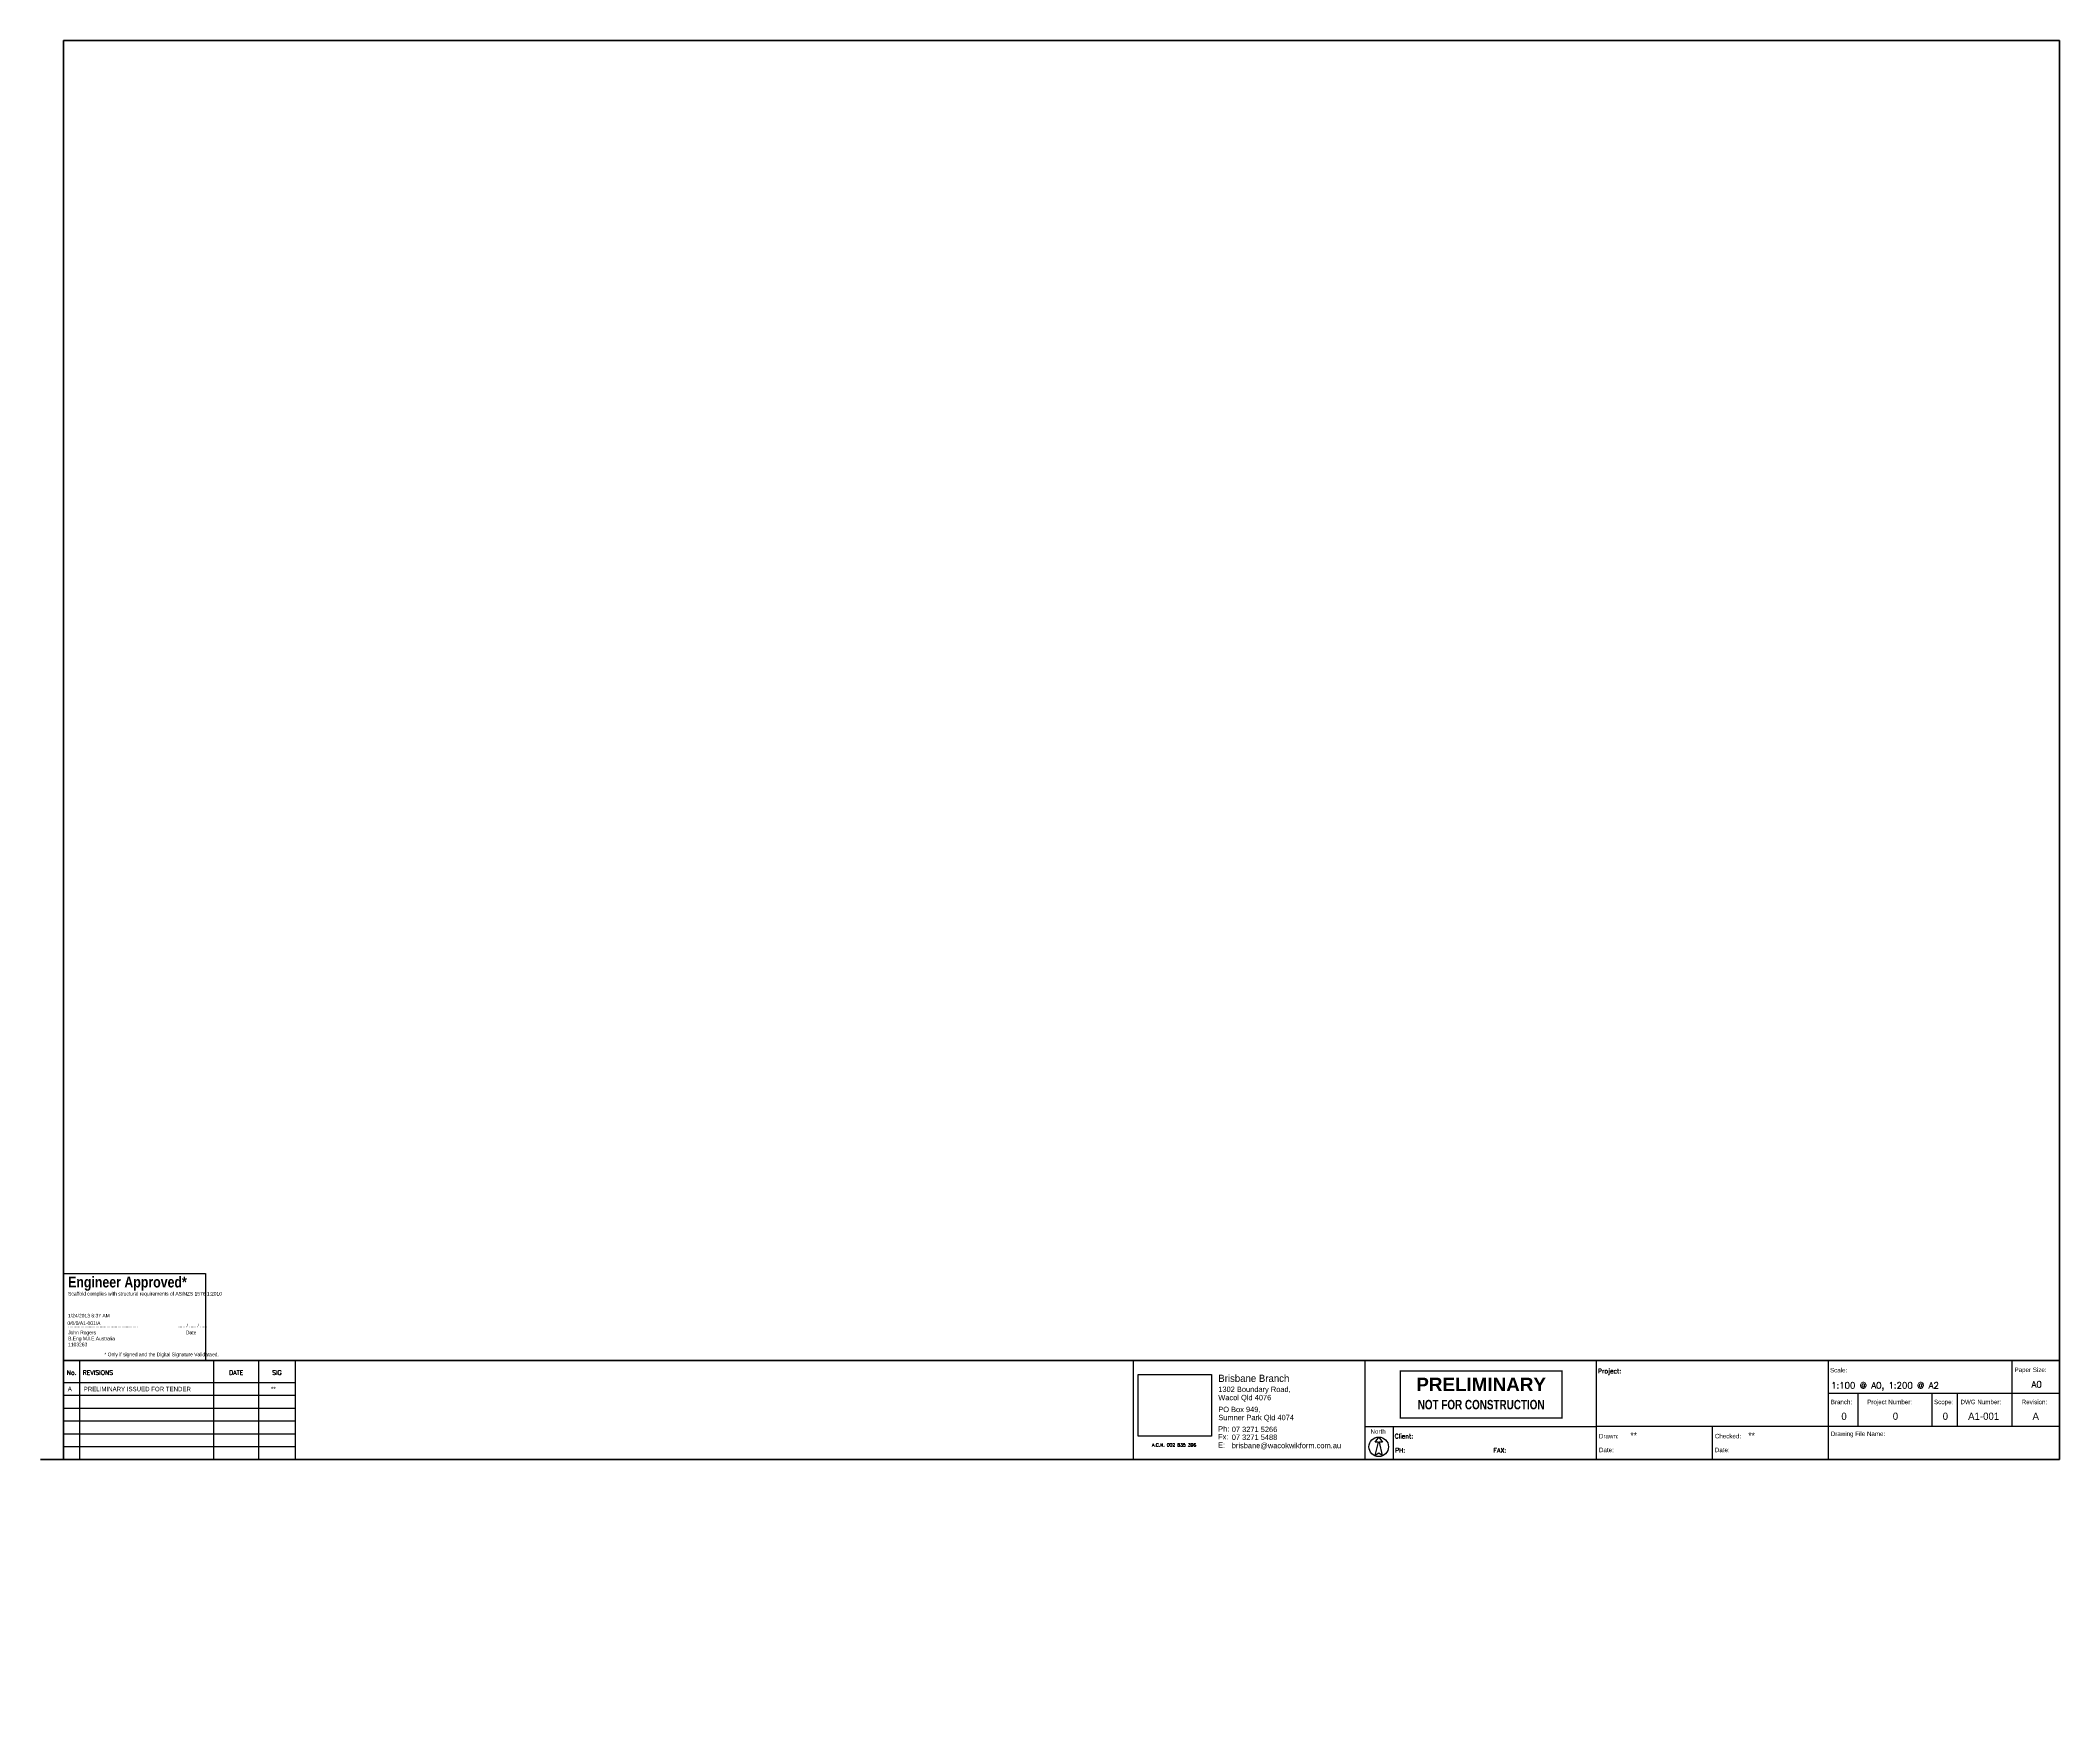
# Paper-space layout '(A0)' of a CAD drawing. Header units: millimetres. Extents: x 23 to 1147, y -140 to 793.
import ezdxf
from ezdxf.enums import TextEntityAlignment as Align

# ---------------------------------------------------------------- set-up
doc = ezdxf.new("R2010")
doc.units = ezdxf.units.MM
doc.layers.get('0').update_dxf_attribs({"linetype": 'CONTINUOUS'})
for name, color, linetype in [('Drawing Sheet', 7, 'CONTINUOUS'), ('PRELIMINARY', 7, 'CONTINUOUS'), ('RED', 8, 'CONTINUOUS')]:
    doc.layers.add(name, color=color, linetype=linetype)
doc.styles.add('ARCH', font='archd.shx', dxfattribs={"height": 250})
doc.styles.add('ROMANS', font='romans')
doc.styles.add('STAMP', font='ARIALBD.TTF')
picture_1 = doc.add_image_def('image1.jpg', size_in_pixel=(483, 405))

# ---------------------------------------------------------------- blocks, each defined once
blk = doc.blocks.new('PREL')
at = {"layer": 'RED', "const_width": 100}
blk.add_lwpolyline([(6000, 1750), (-6000, 1750), (-6000, -1750), (6000, -1750)], close=True, dxfattribs=at)
at = {"layer": 'RED', "style": 'STAMP'}
blk.add_text('PRELIMINARY', height=1000, dxfattribs=at).set_placement((0, 750), align=Align.MIDDLE)
at = {"layer": 'RED', "style": 'STAMP', "width": 0.75}
blk.add_text('NOT FOR CONSTRUCTION', height=700, dxfattribs=at).set_placement((0, -750), align=Align.MIDDLE)
blk = doc.blocks.new('Revisions')
at = {"layer": 'Drawing Sheet', "color": 5, "style": 'ARCH'}
for tag, p in [('01', (693.4, 209.7)), ('03', (778.8, 209.7)), ('04', (806.5, 209.7))]:
    blk.add_attdef(tag, p, '', height=2.5, dxfattribs=at)
at = {"layer": 'Drawing Sheet', "color": 5, "style": 'ARCH', "width": 0.85}
blk.add_attdef('02', (702.3, 209.7), '', height=2.5, dxfattribs=at)
blk = doc.blocks.new('Branch_Details')
at = {"layer": 'Drawing Sheet', "style": 'ROMANS'}
blk.add_text('A.C.N. 002 835 396', height=1.8, dxfattribs=at).set_placement((713.9, 143.2), align=Align.CENTER)
at = {"layer": 'Drawing Sheet', "char_height": 3, "width": 22.117, "attachment_point": 1, "style": 'ARCH'}
for s, insert in [('Ph:', (738.4, 154.6)), ('Fx:', (738.4, 150.2)), ('E:', (738.4, 145.6))]:
    blk.add_mtext(s, dxfattribs=dict(at, insert=insert))
at = {"layer": 'Drawing Sheet', "color": 5, "style": 'ARCH', "flags": 8}
for tag, p, height in [('BRANCHNAME', (738.5, 179.2), 4), ('BRANCHADDRESS', (738.5, 173.6), 3), ('BRANCHADDRESS2', (738.5, 169), 3), ('BRANCHPOSTALADDRESS', (738.5, 162.5), 3), ('BRANCHPOSTALADDRESS2', (738.5, 157.9), 3), ('BRANCHPHONE', (746, 151.3), 3), ('BRANCHFAX', (746, 146.9), 3), ('BRANCHEMAIL', (742.3, 142.3), 3)]:
    blk.add_attdef(tag, p, '', height=height, dxfattribs=at)
at = {"layer": 'Drawing Sheet'}
image = blk.add_image(picture_1, insert=(693.9, 149.1), size_in_units=(40.9, 34.3), dxfattribs=at)
image.dxf.flags = 7
blk = doc.blocks.new('North Arrow')
blk.add_lwpolyline([(-53, 1557), (-511, 1557), (0, 2278), (511, 1557), (53, 1557), (490, -323), (0, 0), (-490, -323), (-53, 1557)])
blk = doc.blocks.new('Title_Block')
at = {"layer": 'Drawing Sheet'}
for s, style, p in [('Project:', 'ROMANS', (-257, 47.9)), ('Scale:', 'ARCH', (-127.8, 48.4)), ('Paper Size:', 'ARCH', (-25.1, 48.6)), ('Branch:', 'ARCH', (-127.4, 30.7)), ('Project Number:', 'ARCH', (-107.1, 30.7)), ('Scope:', 'ARCH', (-69.9, 30.7)), ('DWG Number:', 'ARCH', (-55.2, 30.7)), ('Revision:', 'ARCH', (-21.1, 30.7)), ('Client:', 'ROMANS', (-370.1, 11.7)), ('Drawn:', 'ARCH', (-256.4, 11.7)), ('Checked:', 'ARCH', (-191.9, 11.7)), ('Drawing File Name:', 'ARCH', (-127.4, 13)), ('PH:', 'ROMANS', (-369.9, 3.8)), ('FAX:', 'ROMANS', (-315.1, 3.8)), ('Date:', 'ARCH', (-256.4, 4)), ('Date:', 'ARCH', (-191.9, 4))]:
    blk.add_text(s, height=2.5, dxfattribs=dict(at, style=style)).set_placement(p)
at = {"layer": 'Drawing Sheet', "color": 5}
for tag, p, style in [('PROJECT_TITLE:', (-239.5, 47.9), 'ROMANS'), ('PROJECT_DESCRIPTION', (-239.5, 41.6), 'ROMANS'), ('PROJECT_DESCRIPTION_2', (-239.5, 35.3), 'ROMANS'), ('SCALE', (-127.2, 39.4), 'ROMANS'), ('PROJECT_DESCRIPTION_3', (-239.5, 29.3), 'ROMANS'), ('PROJECT_DESCRIPTION_4', (-239.5, 22.7), 'ROMANS'), ('CLIENT', (-357.8, 11.7), 'ROMANS'), ('DRAWNBY', (-238.9, 11.5), 'ARCH'), ('CHECKEDBY', (-173.3, 11.5), 'ARCH'), ('PHONE_NO.', (-357.8, 3.8), 'ROMANS'), ('FAX_NO.', (-306.4, 3.8), 'ROMANS'), ('DRAWN_DATE', (-239.1, 3.7), 'ARCH'), ('CHECKED_DATE', (-173.5, 3.7), 'ARCH')]:
    blk.add_attdef(tag, p, '', height=3.5, dxfattribs=dict(at, style=style))
for tag, height, style, p in [('PAPER_SIZE', 3.5, 'ROMANS', (-12.8, 40)), ('BRANCH', 4, 'ARCH', (-120, 22)), ('PROJECT_NUMBER', 4, 'ARCH', (-91.4, 22)), ('SCOPE', 4, 'ARCH', (-63.6, 22)), ('DRAWING_NUMBER', 4, 'ARCH', (-42.3, 22)), ('REVISION', 4, 'ARCH', (-13.3, 22))]:
    blk.add_attdef(tag, text='', height=height, dxfattribs=dict(at, style=style)).set_placement(p, align=Align.CENTER)
at = {"layer": 'Drawing Sheet', "color": 5, "style": 'ARCH', "flags": 10}
blk.add_attdef('DRAWING_FILE_NAME', (-100.1, 3.2), '', height=4, dxfattribs=at)

psp = doc.layouts.new('(A0)')

# ---------------------------------------------------------------- linework, layer by layer
psp.add_lwpolyline([(36.2, 106.5), (115.2, 106.5), (115.2, 58), (36.2, 58)], close=True)
at = {"layer": 'Drawing Sheet', "lineweight": 70}
for p, q in [((36.2, 792.8), (1147.2, 792.8)), ((36.2, 3), (36.2, 792.8)), ((1147.2, 792.8), (1147.2, 3)), ((36.2, 58), (165.1, 58)), ((165.1, 58), (631.5, 58)), ((631.5, 58), (760.4, 58)), ((760.4, 58), (889.3, 58)), ((1018.3, 58), (889.3, 58)), ((1147.2, 58), (1018.3, 58)), ((1147.2, 3), (23.3, 3))]:
    psp.add_line(p, q, dxfattribs=at)
at = {"layer": 'Drawing Sheet'}
for p, q in [((45.2, 3), (45.2, 58)), ((119.8, 3), (119.8, 58)), ((144.8, 3), (144.8, 58)), ((165.3, 3), (165.3, 58)), ((631.5, 58), (631.5, 3)), ((760.4, 58), (760.4, 3)), ((889.3, 58), (889.3, 3)), ((1018.3, 58), (1018.3, 3)), ((1120.6, 58), (1120.6, 39.6)), ((36.2, 45.8), (165.1, 45.8)), ((36.2, 38.7), (165.1, 38.7)), ((1147.2, 39.6), (1018.3, 39.6)), ((1034.9, 39.6), (1034.9, 21.3)), ((1076, 39.6), (1076, 21.3)), ((1090.2, 39.6), (1090.2, 21.3)), ((1120.6, 39.6), (1120.6, 21.3)), ((36.2, 31.5), (165.1, 31.5)), ((36.2, 24.4), (165.1, 24.4)), ((36.2, 17.2), (165.1, 17.2)), ((760.4, 21.3), (889.3, 21.3)), ((776.3, 21.3), (776.3, 3)), ((1018.3, 21.3), (889.3, 21.3)), ((953.8, 21.3), (953.8, 3.2)), ((1147.2, 21.3), (1018.3, 21.3)), ((36.2, 10.1), (165.1, 10.1))]:
    psp.add_line(p, q, dxfattribs=at)
psp.add_circle((768.2, 10), 5.43, dxfattribs=at)

# ---------------------------------------------------------------- block references
ref = psp.add_blockref('Title_Block', (1147.2, 3))
ref.add_attrib('DRAWNBY', '**', (908.3, 14.5), dxfattribs={"layer": 'Drawing Sheet', "color": 5, "height": 3.5, "style": 'ARCH'})
ref.add_attrib('CHECKEDBY', '**', (973.9, 14.5), dxfattribs={"layer": 'Drawing Sheet', "color": 5, "height": 3.5, "style": 'ARCH'})
ref.add_attrib('SCALE', '1:100 @ A0, 1:200 @ A2', (1020, 42.4), dxfattribs={"layer": 'Drawing Sheet', "color": 5, "height": 3.5, "style": 'ROMANS'})
ref.add_attrib('PAPER_SIZE', 'A0', dxfattribs={"layer": 'Drawing Sheet', "color": 5, "height": 3.5, "style": 'ROMANS'}).set_placement((1134.4, 43), align=Align.CENTER)
ref.add_attrib('BRANCH', '0', dxfattribs={"layer": 'Drawing Sheet', "color": 5, "height": 4, "style": 'ARCH'}).set_placement((1027.2, 25), align=Align.CENTER)
ref.add_attrib('PROJECT_NUMBER', '0', dxfattribs={"layer": 'Drawing Sheet', "color": 5, "height": 4, "style": 'ARCH'}).set_placement((1055.8, 25), align=Align.CENTER)
ref.add_attrib('SCOPE', '0', dxfattribs={"layer": 'Drawing Sheet', "color": 5, "height": 4, "style": 'ARCH'}).set_placement((1083.6, 25), align=Align.CENTER)
ref.add_attrib('DRAWING_NUMBER', 'A1-001', dxfattribs={"layer": 'Drawing Sheet', "color": 5, "height": 4, "style": 'ARCH'}).set_placement((1104.9, 25), align=Align.CENTER)
ref.add_attrib('REVISION', 'A', dxfattribs={"layer": 'Drawing Sheet', "color": 5, "height": 4, "style": 'ARCH'}).set_placement((1133.9, 25), align=Align.CENTER)
ref = psp.add_blockref('Branch_Details', (-59.6, -133.1), dxfattribs=at)
ref.add_attrib('BRANCHNAME', 'Brisbane Branch', (678.9, 46.1), dxfattribs={"color": 5, "height": 4, "style": 'ARCH'})
ref.add_attrib('BRANCHADDRESS', '1302 Boundary Road,', (678.9, 40.5), dxfattribs={"color": 5, "height": 3, "style": 'ARCH'})
ref.add_attrib('BRANCHADDRESS2', 'Wacol Qld 4076', (678.9, 35.9), dxfattribs={"color": 5, "height": 3, "style": 'ARCH'})
ref.add_attrib('BRANCHPOSTALADDRESS', 'PO Box 949,', (678.9, 29.3), dxfattribs={"color": 5, "height": 3, "style": 'ARCH'})
ref.add_attrib('BRANCHPOSTALADDRESS2', 'Sumner Park Qld 4074', (678.9, 24.8), dxfattribs={"color": 5, "height": 3, "style": 'ARCH'})
ref.add_attrib('BRANCHPHONE', '07 3271 5266', (686.4, 18.2), dxfattribs={"color": 5, "height": 3, "style": 'ARCH'})
ref.add_attrib('BRANCHFAX', '07 3271 5488', (686.4, 13.8), dxfattribs={"color": 5, "height": 3, "style": 'ARCH'})
ref.add_attrib('BRANCHEMAIL', 'brisbane@wacokwikform.com.au', (686.4, 9.2), dxfattribs={"color": 5, "height": 3, "style": 'ARCH'})
ref = psp.add_blockref('Revisions', (-654.9, -168.8), dxfattribs=at)
ref.add_attrib('01', 'A', (38.5, 40.9), dxfattribs={"color": 5, "height": 2.5, "style": 'ARCH'})
ref.add_attrib('02', 'PRELIMINARY ISSUED FOR TENDER', (47.4, 40.9), dxfattribs={"color": 5, "height": 2.5, "style": 'ARCH', "width": 0.85})
ref.add_attrib('04', '**', (151.6, 40.9), dxfattribs={"color": 5, "height": 2.5, "style": 'ARCH'})
at = {"layer": 'Drawing Sheet', "xscale": 0.003950183263441431, "yscale": 0.003950183263476958, "zscale": 0.003950183263455762}
psp.add_blockref('North Arrow', (768.2, 6.4), dxfattribs=at)
at = {"layer": 'PRELIMINARY', "color": 7, "xscale": 0.007499999999936335, "yscale": 0.007499999999993179, "zscale": 0.0075}
psp.add_blockref('PREL', (825.2, 39.1), dxfattribs=at)

# ---------------------------------------------------------------- texts
at = {"char_height": 2, "attachment_point": 1, "style": 'ARCH'}
for s, insert in [('0/0/0/A1-001/A', (38.3, 79.8)), ('1/24/2013 8:37 AM', (38.6, 84))]:
    psp.add_mtext(s, dxfattribs=dict(at, insert=insert))
at = {"layer": 'Drawing Sheet', "style": 'ROMANS'}
for s, p in [('No.', (40.7, 51.3)), ('DATE', (132.3, 51.3)), ('SIG', (154.9, 51.3))]:
    psp.add_text(s, height=2.5, dxfattribs=at).set_placement(p, align=Align.MIDDLE_CENTER)
psp.add_text('REVISIONS', height=2.5, dxfattribs=at).set_placement((46.8, 51.3), align=Align.MIDDLE_LEFT)
at = {"layer": 'Drawing Sheet', "attachment_point": 1, "style": 'ARCH'}
for s, insert, char_height, width in [('{\\fArial Narrow|b1|i0|c0|p34;Engineer Approved*}', (38.7, 104.7), 6, 76.588), ('{\\fArial Narrow|b0|i0|c0|p34;\\H1.1765x;Scaffold complies with structural requirements of AS/NZS 1576.1:2010}', (38.7, 96.2), 1.7, 76.588), ('{\\fArial Narrow|b0|i0|c0|p34;\\H1.1765x;John Rogers\\PB.Eng M.I.E Australia\\P1103263}', (38.7, 74.6), 1.7, 27.663), ('{\\fArial Narrow|b0|i0|c0|p34;\\H1.1765x;...................................................}', (38.7, 78.5), 1.7, 27.663), ('\\pi2.6312;{\\fArial Narrow|b0|i0|c0|p34;\\H1.1765x;..... / ..... / .....}', (97.4, 78.5), 1.7, 18.234), ('{\\fArial Narrow|b0|i0|c0|p34;\\H1.1765x;Date}', (104.3, 74.6), 1.7, 9.788), ('\\pi19.308;{\\fArial Narrow|b0|i0|c0|p34;\\H1.1765x;* Only if signed and the Digital Signature Validataed.}', (39.6, 62.4), 1.7, 72.289), ('\\pi3.2214;North', (760.4, 19.8), 2.5, 15.848)]:
    psp.add_mtext(s, dxfattribs=dict(at, insert=insert, char_height=char_height, width=width))

doc.saveas('drawing.dxf')
